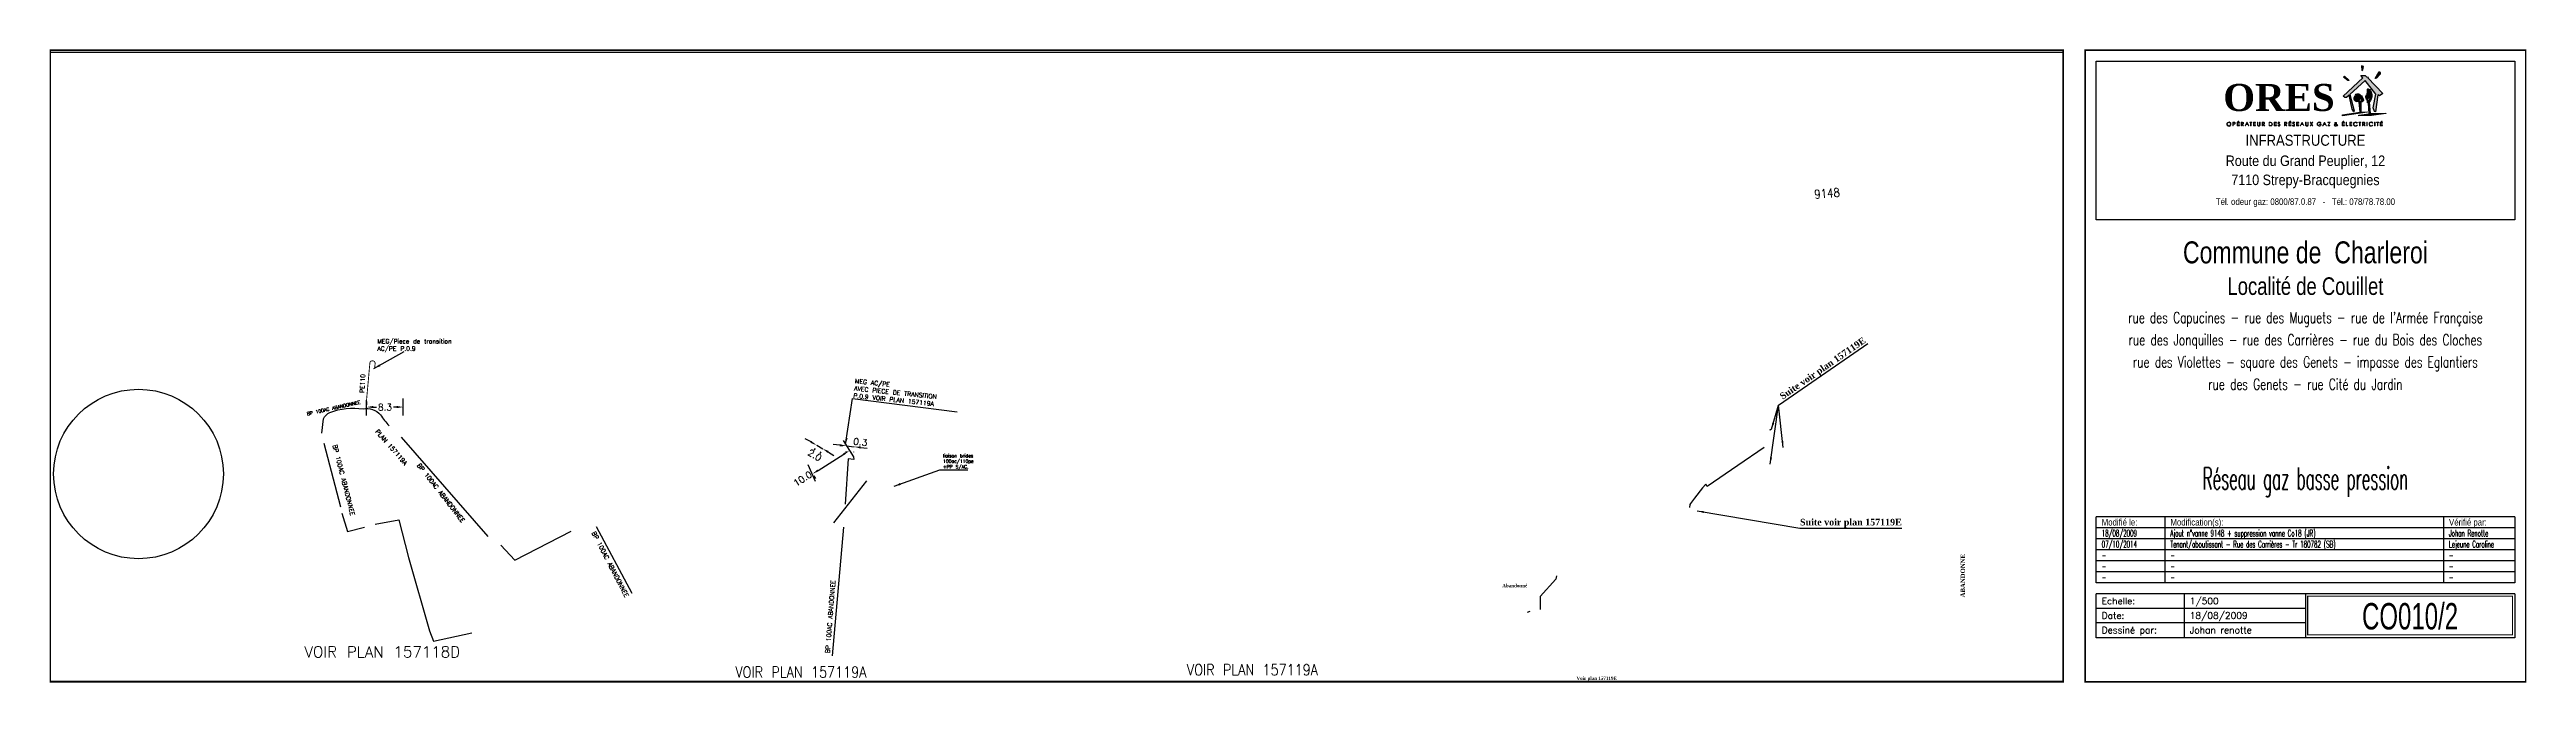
# Model space of a CAD drawing. Header units: millimetres. Extents: x 0 to 1125, y 31 to 319.
import ezdxf
from ezdxf.enums import TextEntityAlignment as Align

# ---------------------------------------------------------------- set-up
doc = ezdxf.new("R2010")
doc.units = ezdxf.units.MM
doc.header["$MEASUREMENT"] = 0
doc.linetypes.add('L_25_AP', pattern=[2000, 1000, 1000])
doc.layers.get('0').update_dxf_attribs({"linetype": 'CONTINUOUS'})
doc.layers.get('DEFPOINTS').update_dxf_attribs({"linetype": 'CONTINUOUS'})
for name, color, linetype in [('Cartouche', 7, 'CONTINUOUS'), ('L_150', 1, 'CONTINUOUS'), ('L_908', 5, 'CONTINUOUS')]:
    doc.layers.add(name, color=color, linetype=linetype)
doc.styles.add('Cartouche', font='ARIAL.TTF', dxfattribs={"width": 0.85})
doc.styles.add('ORES', font='TIMESBD.TTF')
doc.styles.add('ROMANS', font='romans')
doc.styles.add('SANSSERIF', font='sas_____.pfb')
doc.styles.get("Standard").update_dxf_attribs({"font": 'txt.shx'})
doc.styles.add('STYLE1', font='ARIAL.TTF', dxfattribs={"height": 10})
doc.linetypes.add('BP_HS', pattern='A,2,-1,["G",Standard,S=0.85,R=0,X=-0.27,Y=-0.4],-1', length=4)
doc.linetypes.add('ZIGZAG', pattern='A,0.0001,-0.2,[131,ltypeshp.shx,S=0.2,R=0,X=-0.2,Y=0],-0.4,[131,ltypeshp.shx,S=0.2,R=180,X=0.2,Y=0],-0.2', length=0.8001)
doc.dimstyles.get("Standard").update_dxf_attribs({"dimtxt": 3, "dimasz": 3, "dimexe": 2.5, "dimexo": 2.5, "dimgap": 1.5, "dimtad": 0, "dimzin": 0, "dimdsep": 46, "dimtxsty": 'Standard', "dimcen": -3, "dimdle": 1.25, "dimadec": 0, "dimazin": 0, "dimtfac": 0.75, "dimtofl": 0, "dimtmove": 2, "dimatfit": 3, "dimfxl": 1, "dimtvp": 1.5, "dimtolj": 1, "dimtzin": 0, "dimarcsym": 0})
picture_1 = doc.add_image_def('image1.tif', size_in_pixel=(7194, 2252))

msp = doc.modelspace()

# ---------------------------------------------------------------- texts
at = {"width": 0.85}
msp.add_text('9148', height=4, rotation=4.957397, dxfattribs=at).set_placement((801.445, 251.11))
for s, height, p in [('AC/PE P.0.9', 2, (148.897, 182.056)), ('MEG/Piece de transition', 2, (148.897, 185.389)), ('liaison brides', 1.5, (405.719, 133.618)), ('+PP S/AC.', 1.5, (405.719, 128.618)), ('100ac/110pe', 1.5, (405.719, 131.118)), ('VOIR PLAN 157118D', 5, (115.812, 42.71))]:
    msp.add_text(s, height=height).set_placement(p)
for s, height, rotation, p in [('PE110', 2, 87.271416, (142.939, 162.843)), ('MEG AC/PE', 2, 354.027168, (365.647, 167.368)), ('BP 100AC ABANDONNEE', 1.5, 12.67016, (117.079, 152.584)), ('P.0.9 VOIR PLAN 157119A', 2, 354.027168, (364.954, 160.738)), ('AVEC PIECE DE TRANSITION', 2, 354.027168, (365.301, 164.053)), ('PLAN 157119A', 2, 310.879006, (147.86, 145.234)), ('BP 100AC ABANDONNEE', 2, 284.286722, (128.612, 139.076)), ('BP 100AC ABANDONNEE', 2, 308.018623, (166.795, 129.908)), ('BP 100AC ABANDONNEE', 2, 297.243097, (246.153, 99.266)), ('BP 100AC ABANDONNEE', 2, 85.531961, (354.249, 44.586))]:
    msp.add_text(s, height=height, rotation=rotation).set_placement(p)
for p in [(311.46, 33.491), (516.451, 34.564)]:
    msp.add_text('VOIR PLAN 157119A', height=5, dxfattribs=at).set_placement(p)
at = {"layer": 'L_150', "color": 7, "linetype": 'Continuous', "style": 'ORES'}
msp.add_text('Voir plan 157119E', height=1.5, dxfattribs=at).set_placement((693.309, 32.478))
at = {"layer": 'L_150', "color": 7, "linetype": 'Continuous', "insert": (786.378, 160.591), "char_height": 3, "attachment_point": 4, "rotation": 34.660785, "style": 'ORES'}
msp.add_mtext('Suite voir plan 157119E', dxfattribs=at)
at = {"layer": 'L_150', "color": 7, "linetype": 'Continuous', "insert": (794.81, 103.688), "char_height": 3, "attachment_point": 4, "style": 'ORES'}
msp.add_mtext('Suite voir plan 157119E', dxfattribs=at)
at = {"layer": 'L_908', "color": 7, "linetype": 'Continuous', "style": 'ORES'}
msp.add_text('ABANDONNE', height=2, rotation=89.6705, dxfattribs=at).set_placement((869.668, 69.972))
msp.add_text('Abandonné', height=1.5, dxfattribs=at).set_placement((659.64, 74.556))
at = {"layer": 'L_908', "linetype": 'BP_HS', "char_height": 3}
for insert, attachment_point in [((764.357, 147.362), 6), ((793.936, 151.551), 4)]:
    msp.add_mtext('\\A1;', dxfattribs=dict(at, insert=insert, attachment_point=attachment_point))

# ---------------------------------------------------------------- blocks, each defined once
blk = doc.blocks.new('*D0')
at = {"color": 0, "linetype": 'ByBlock'}
for p, q in [((144.7, 165.2), (144.7, 166.7)), ((147.7, 164.2), (149.2, 164.2)), ((158.3, 164.2), (156.8, 164.2)), ((161.3, 165.2), (161.3, 166.7))]:
    blk.add_line(p, q, dxfattribs=at)
for points in [[(147.7, 164.7), (147.7, 163.7), (144.7, 164.2)], [(158.3, 164.7), (158.3, 163.7), (161.3, 164.2)]]:
    blk.add_solid(points, dxfattribs=at)
at = {"layer": 'DEFPOINTS', "color": 0, "linetype": 'ByBlock'}
for p in [(144.7, 164.2), (144.7, 162.7), (161.3, 162.7)]:
    blk.add_point(p, dxfattribs=at)
at = {"color": 0, "linetype": 'ByBlock', "insert": (153, 164.1), "char_height": 3, "attachment_point": 5}
blk.add_mtext('\\A1;8.3', dxfattribs=at)
blk = doc.blocks.new('*D1')
at = {"color": 0, "linetype": 'ByBlock'}
for p, q in [((349, 127.7), (360.7, 135.1)), ((363.8, 135.9), (364.6, 134.6)), ((347, 125.2), (347.8, 124))]:
    blk.add_line(p, q, dxfattribs=at)
for points in [[(360.4, 135.5), (361, 134.7), (363.2, 136.7)], [(348.7, 128.1), (349.3, 127.3), (346.5, 126.1)]]:
    blk.add_solid(points, dxfattribs=at)
at = {"layer": 'DEFPOINTS', "color": 0, "linetype": 'ByBlock'}
for p in [(362.4, 138), (363.2, 136.7), (345.6, 127.4)]:
    blk.add_point(p, dxfattribs=at)
at = {"color": 0, "linetype": 'ByBlock', "insert": (342, 123.9), "char_height": 3, "attachment_point": 5, "rotation": 32.4214}
blk.add_mtext('\\A1;10.0', dxfattribs=at)
blk = doc.blocks.new('*D2')
at = {"color": 0, "linetype": 'ByBlock'}
for p, q in [((345.8, 140.6), (343.2, 142.1)), ((347.6, 137.7), (347.1, 136.9)), ((348.4, 139.1), (351.1, 137.5)), ((350.2, 136.1), (349.8, 135.4)), ((353.7, 136), (356.2, 134.5))]:
    blk.add_line(p, q, dxfattribs=at)
for points in [[(346, 141), (345.5, 140.2), (348.4, 139.1)], [(353.9, 136.5), (353.4, 135.6), (351.1, 137.5)]]:
    blk.add_solid(points, dxfattribs=at)
at = {"layer": 'DEFPOINTS', "color": 0, "linetype": 'ByBlock'}
for p in [(348.8, 139.8), (351.1, 137.5), (351.5, 138.3)]:
    blk.add_point(p, dxfattribs=at)
at = {"color": 0, "linetype": 'ByBlock', "insert": (347.5, 134.6), "char_height": 3, "attachment_point": 5, "rotation": 329.9521}
blk.add_mtext('\\A1;2.0', dxfattribs=at)
blk = doc.blocks.new('*D3')
at = {"color": 0, "linetype": 'ByBlock'}
for p, q in [((358.9, 139.1), (355.9, 139.5)), ((361.6, 136.5), (361.6, 136.3)), ((361.9, 138.8), (365.4, 138.4)), ((365.1, 136.1), (365.1, 135.9)), ((368.3, 138.1), (371.3, 137.8))]:
    blk.add_line(p, q, dxfattribs=at)
for points in [[(359, 139.6), (358.8, 138.6), (361.9, 138.8)], [(368.4, 138.6), (368.3, 137.6), (365.4, 138.4)]]:
    blk.add_solid(points, dxfattribs=at)
at = {"layer": 'DEFPOINTS', "color": 0, "linetype": 'ByBlock'}
for p in [(361.9, 139), (365.4, 138.6), (365.4, 138.4)]:
    blk.add_point(p, dxfattribs=at)
at = {"color": 0, "linetype": 'ByBlock', "insert": (368.2, 140.6), "char_height": 3, "attachment_point": 5, "rotation": 353.6651}
blk.add_mtext('\\A1;0.3', dxfattribs=at)
blk = doc.blocks.new('Cartouche')
at = {"layer": 'Cartouche'}
for color, points in [(256, [(127.1, 266.1), (127.9, 265.5), (128.6, 265.6), (129.8, 266.6), (131.2, 260.2), (131.9, 259), (132.2, 259.5), (130.1, 266.9), (137.1, 273.2), (141.9, 267.1), (140.8, 260.8), (141.3, 259.1), (141.8, 259), (142.8, 266.7), (143.7, 266.3), (145.1, 267.3), (138.3, 274.4), (138.6, 274.7), (137.8, 274.9), (137.1, 275.5), (135.2, 275.6), (136, 274.5)]), (256, [(129.3, 273.3), (129.9, 273.3), (127.8, 275.3), (127.3, 274.7)]), (256, [(135.6, 277.8), (136, 278.1), (136.4, 279.6), (135.5, 280)]), (256, [(141.7, 274.2), (142.2, 274.3), (144, 276.2), (144, 276.8), (143.5, 277.3)]), (40, [(132.6, 266.3, 0.428011), (132.2, 264.4, 0.330522), (133.8, 263.8, -0.107148), (133, 264.6, -0.237073)]), (40, [(133.1, 265.3, 0.179945), (133.4, 264.6, 0.11349), (134.1, 264.1, 0.645088), (133.6, 266.4, 0.151814), (133.2, 266.1, 0.131578)]), (256, [(146.5, 258.2), (146.5, 258.4), (139.4, 258.2), (139, 263.4, 0.198989), (140.1, 266.8, 0.149131), (139.2, 269.2, 0.520235), (139, 269.2, 0.165123), (138.9, 268.7, -0.230022), (138.4, 267.4, 0.001523), (137.8, 266.8, 0.292467), (137.5, 265.2, 0.098968), (138, 264.3), (138.1, 264.2, 0.728823), (138.2, 264.3, -0.377314), (138.3, 266.6, 0.061802), (138.8, 267.3, 0.14976), (139.1, 268.7, -0.922532), (139.3, 268.7, -0.145386), (139.5, 265.4, -0.177223), (138.4, 263.9), (137.9, 263.5), (138.3, 263.1), (138.6, 263.1), (139, 258.1), (134.2, 257.5), (134.3, 257.2), (140, 257.4)]), (140, [(139.2, 267.8), (139.1, 268.2, -0.102343), (138.8, 267.3, -0.061802), (138.3, 266.6, 0.311801), (138, 264.7, 0.331245)]), (140, [(138.9, 268.7, 0.112433), (138.5, 269.4, 0.686217), (138.2, 269.3, -0.000618), (138.2, 269, -0.060959), (138.1, 267.4), (138, 266.9, -0.001161), (138.4, 267.4, 0.220525)])]:
    blk.add_hatch(color=color, dxfattribs=at).paths.add_polyline_path(points)
h = blk.add_hatch(color=256, dxfattribs=at)
h.paths.add_polyline_path([(138, 258.9, 0.835851), (138, 259), (135.1, 258.9), (135.1, 263.5, 0.239659), (136.2, 263.9, 0.23516), (136.3, 264.4, 0.101787), (135.7, 265.9, 0.109113), (134.5, 267, 0.206329), (133.5, 267.2, 0.251121), (132.7, 266.6, 0.278983), (133, 264.6, 0.177381), (134.4, 263.6), (134.8, 258.9), (126.8, 257.6), (126.9, 257.2)])
h.paths.add_polyline_path([(134.1, 264.1, -0.11349), (133.4, 264.6, -0.179945), (133.1, 265.3, -0.131578), (133.2, 266.1, -0.185788), (133.7, 266.5, -0.245874), (134.4, 266.3, -0.093862), (135.1, 265.4, -0.097554), (135.5, 264.5, -0.356173), (135.3, 263.9, -0.202976)], flags=16)
h = blk.add_hatch(color=7, dxfattribs=at)
h.dxf.hatch_style = 2
h.paths.add_polyline_path([(79, 254.3), (80, 254.3), (80, 254.1), (79.2, 254.1), (79.2, 253.6), (80, 253.6), (80, 253.4), (79.2, 253.4), (79.2, 252.8), (80, 252.8), (80, 252.6), (79, 252.6)])
h.paths.add_polyline_path([(79.6, 254.8), (79.8, 254.8), (79.5, 254.4), (79.3, 254.4)])
h = blk.add_hatch(color=7, dxfattribs=at)
h.dxf.hatch_style = 2
h.paths.add_polyline_path([(83.5, 254.3), (84.3, 252.6), (84.1, 252.6), (83.8, 253.2), (83.1, 253.2), (82.8, 252.6), (82.6, 252.6), (83.4, 254.3)])
h.paths.add_polyline_path([(83.5, 253.9), (83.2, 253.3), (83.8, 253.3)])
h = blk.add_hatch(color=7, dxfattribs=at)
h.dxf.hatch_style = 2
h.paths.add_polyline_path([(84.7, 254.1), (84.7, 254.3), (85.7, 254.3), (85.7, 254.1), (85.3, 254.1), (85.3, 252.6), (85.1, 252.6), (85.1, 254.1)])
h = blk.add_hatch(color=7, dxfattribs=at)
h.dxf.hatch_style = 2
h.paths.add_polyline_path([(86.4, 254.3), (87.4, 254.3), (87.4, 254.1), (86.6, 254.1), (86.6, 253.6), (87.4, 253.6), (87.4, 253.4), (86.6, 253.4), (86.6, 252.8), (87.4, 252.8), (87.4, 252.6), (86.4, 252.6)])
h = blk.add_hatch(color=7, dxfattribs=at)
h.dxf.hatch_style = 2
h.paths.add_polyline_path([(95.8, 254.3), (96.8, 254.3), (96.8, 254.1), (96, 254.1), (96, 253.6), (96.8, 253.6), (96.8, 253.4), (96, 253.4), (96, 252.8), (96.8, 252.8), (96.8, 252.6), (95.8, 252.6)])
h = blk.add_hatch(color=7, dxfattribs=at)
h.dxf.hatch_style = 2
h.paths.add_polyline_path([(102.5, 254.3), (103.5, 254.3), (103.5, 254.1), (102.6, 254.1), (102.6, 253.6), (103.5, 253.6), (103.5, 253.4), (102.6, 253.4), (102.6, 252.8), (103.5, 252.8), (103.5, 252.6), (102.5, 252.6)])
h.paths.add_polyline_path([(103.1, 254.8), (103.3, 254.8), (103, 254.4), (102.8, 254.4)])
h = blk.add_hatch(color=7, dxfattribs=at)
h.dxf.hatch_style = 2
h.paths.add_polyline_path([(106, 254.3), (107, 254.3), (107, 254.1), (106.2, 254.1), (106.2, 253.6), (107, 253.6), (107, 253.4), (106.2, 253.4), (106.2, 252.8), (107, 252.8), (107, 252.6), (106, 252.6)])
h = blk.add_hatch(color=7, dxfattribs=at)
h.dxf.hatch_style = 2
h.paths.add_polyline_path([(108.5, 254.3), (109.3, 252.6), (109.2, 252.6), (108.9, 253.2), (108.1, 253.2), (107.8, 252.6), (107.6, 252.6), (108.5, 254.3)])
h.paths.add_polyline_path([(108.5, 253.9), (108.2, 253.3), (108.8, 253.3)])
h = blk.add_hatch(color=7, dxfattribs=at)
h.dxf.hatch_style = 2
h.paths.add_polyline_path([(112.1, 254.3), (112.3, 254.3), (112.7, 253.6), (113.2, 254.3), (113.4, 254.3), (112.8, 253.5), (113.4, 252.6), (113.2, 252.6), (112.7, 253.3), (112.3, 252.6), (112.1, 252.6), (112.6, 253.5)])
h = blk.add_hatch(color=7, dxfattribs=at)
h.dxf.hatch_style = 2
h.paths.add_polyline_path([(118.7, 254.3), (119.5, 252.6), (119.4, 252.6), (119.1, 253.2), (118.3, 253.2), (118, 252.6), (117.8, 252.6), (118.7, 254.3)])
h.paths.add_polyline_path([(118.7, 253.9), (118.4, 253.3), (119, 253.3)])
h = blk.add_hatch(color=7, dxfattribs=at)
h.dxf.hatch_style = 2
h.paths.add_polyline_path([(120.2, 254.1), (120.2, 254.3), (121.2, 254.3), (120.4, 252.8), (121.1, 252.8), (121.1, 252.6), (120.2, 252.6), (120.9, 254.1)])
h = blk.add_hatch(color=7, dxfattribs=at)
h.dxf.hatch_style = 2
h.paths.add_polyline_path([(126.7, 254.3), (127.7, 254.3), (127.7, 254.1), (126.8, 254.1), (126.8, 253.6), (127.7, 253.6), (127.7, 253.4), (126.8, 253.4), (126.8, 252.8), (127.7, 252.8), (127.7, 252.6), (126.7, 252.6)])
h.paths.add_polyline_path([(127.3, 254.8), (127.5, 254.8), (127.2, 254.4), (127, 254.4)])
h = blk.add_hatch(color=7, dxfattribs=at)
h.dxf.hatch_style = 2
h.paths.add_polyline_path([(128.5, 254.3), (128.7, 254.3), (128.7, 252.8), (129.3, 252.8), (129.3, 252.6), (128.5, 252.6)])
h = blk.add_hatch(color=7, dxfattribs=at)
h.dxf.hatch_style = 2
h.paths.add_polyline_path([(130.1, 254.3), (131.1, 254.3), (131.1, 254.1), (130.3, 254.1), (130.3, 253.6), (131.1, 253.6), (131.1, 253.4), (130.3, 253.4), (130.3, 252.8), (131.1, 252.8), (131.1, 252.6), (130.1, 252.6)])
h = blk.add_hatch(color=7, dxfattribs=at)
h.dxf.hatch_style = 2
h.paths.add_polyline_path([(134.2, 254.1), (134.2, 254.3), (135.2, 254.3), (135.2, 254.1), (134.8, 254.1), (134.8, 252.6), (134.6, 252.6), (134.6, 254.1)])
h = blk.add_hatch(color=7, dxfattribs=at)
h.dxf.hatch_style = 2
h.paths.add_polyline_path([(137.9, 254.3), (138.1, 254.3), (138.1, 252.6), (137.9, 252.6)])
h = blk.add_hatch(color=7, dxfattribs=at)
h.dxf.hatch_style = 2
h.paths.add_polyline_path([(141.4, 254.3), (141.6, 254.3), (141.6, 252.6), (141.4, 252.6)])
h = blk.add_hatch(color=7, dxfattribs=at)
h.dxf.hatch_style = 2
h.paths.add_polyline_path([(142.3, 254.1), (142.3, 254.3), (143.3, 254.3), (143.3, 254.1), (142.9, 254.1), (142.9, 252.6), (142.7, 252.6), (142.7, 254.1)])
h = blk.add_hatch(color=7, dxfattribs=at)
h.dxf.hatch_style = 2
h.paths.add_polyline_path([(144, 254.3), (145, 254.3), (145, 254.1), (144.2, 254.1), (144.2, 253.6), (145, 253.6), (145, 253.4), (144.2, 253.4), (144.2, 252.8), (145, 252.8), (145, 252.6), (144, 252.6)])
h.paths.add_polyline_path([(144.6, 254.8), (144.9, 254.8), (144.5, 254.4), (144.4, 254.4)])
at = {"layer": 'Cartouche', "color": 7}
for p, q in [((15, 45), (15, 75)), ((205, 75), (15, 75)), ((205, 70), (15, 70)), ((205, 75), (205, 45)), ((205, 65), (15, 65)), ((205, 60), (15, 60)), ((205, 55), (15, 55)), ((205, 50), (15, 50)), ((205, 45), (15, 45)), ((15, 20), (15, 40)), ((205, 40), (15, 40)), ((205, 40), (205, 20)), ((110, 33.3), (15, 33.3)), ((110, 26.7), (15, 26.7)), ((205, 20), (15, 20))]:
    blk.add_line(p, q, dxfattribs=at)
at = {"layer": 'Cartouche'}
blk.add_line((55, 40), (55, 20), dxfattribs=at)
at = {"layer": 'Cartouche', "color": 7, "const_width": 0.698}
blk.add_lwpolyline([(10, 0), (10, 287), (210, 287), (210, 0), (210, 0)], close=True, dxfattribs=at)
at = {"layer": 'Cartouche', "color": 7}
blk.add_lwpolyline([(15, 210), (15, 282), (205, 282), (205, 210)], close=True, dxfattribs=at)
at = {"layer": 'Cartouche', "flags": 128}
for points in [[(127.1, 266.1), (136, 274.5), (135.2, 275.6), (137.1, 275.5), (137.8, 274.9), (138.6, 274.7), (138.3, 274.4), (145.1, 267.3), (143.7, 266.3), (142.8, 266.7), (141.8, 259), (141.3, 259.1), (140.8, 260.8), (141.9, 267.1), (137.1, 273.2), (130.1, 266.9), (132.2, 259.5), (131.9, 259), (131.2, 260.2), (129.8, 266.6), (128.6, 265.6), (127.9, 265.5), (127.1, 266.1)], [(127.3, 274.7), (127.8, 275.3), (129.9, 273.3), (129.3, 273.3), (127.3, 274.7)], [(135.6, 277.8), (136, 278.1), (136.4, 279.6), (135.5, 280), (135.6, 277.8)], [(141.7, 274.2), (143.5, 277.3), (144, 276.8), (144, 276.2), (142.2, 274.3), (141.7, 274.2)], [(75.7, 252.5), (75.9, 252.5)], [(110, 40), (110, 20)]]:
    blk.add_lwpolyline(points, dxfattribs=at)
for points in [[(126.8, 257.6), (134.8, 258.9), (134.4, 263.6, -0.177381), (133, 264.6, -0.278983), (132.7, 266.6, -0.251121), (133.5, 267.2, -0.206329), (134.5, 267, -0.109113), (135.7, 265.9, -0.101787), (136.3, 264.4, -0.23516), (136.2, 263.9, -0.239659), (135.1, 263.5, -0.407995), (135.1, 263.5), (135.1, 258.9), (138, 259, -1.047162), (138, 258.9), (126.9, 257.2), (126.8, 257.6)], [(134.1, 264.1, 0.202976), (135.3, 263.9, 0.356173), (135.5, 264.5, 0.097554), (135.1, 265.4, 0.093862), (134.4, 266.3, 0.245874), (133.7, 266.5, 0.185788), (133.2, 266.1, 0.131578), (133.1, 265.3, 0.179945), (133.4, 264.6, 0.11349), (134.1, 264.1, -0.112794)], [(134.2, 257.5), (139, 258.1), (138.6, 263.1), (138.3, 263.1), (137.9, 263.5), (138.4, 263.9, 0.177223), (139.5, 265.4, 0.146164), (139.3, 268.7, 0.832417), (139.1, 268.7, -0.14976), (138.8, 267.3, -0.061802), (138.3, 266.6, 0.377314), (138.2, 264.3, -0.728823), (138.1, 264.2), (138, 264.3, -0.098968), (137.5, 265.2, -0.292467), (137.8, 266.8, -0.001523), (138.4, 267.4, 0.230022), (138.9, 268.7, -0.165123), (139, 269.2, -0.520235), (139.2, 269.2, -0.149131), (140.1, 266.8, -0.198989), (139, 263.4), (139.4, 258.2), (146.5, 258.4), (146.5, 258.2), (140, 257.4), (134.3, 257.2), (134.2, 257.5)]]:
    blk.add_lwpolyline(points, format="xyb", dxfattribs=at)
at = {"layer": 'Cartouche', "color": 40, "flags": 128}
for points in [[(132.6, 266.3, 0.428011), (132.2, 264.4, 0.330522), (133.8, 263.8, -112.64414)], [(133.6, 266.4, -0.643978), (134.1, 264.1, -5.073871)]]:
    blk.add_lwpolyline(points, format="xyb", dxfattribs=at)
at = {"layer": 'Cartouche', "color": 140, "flags": 128}
for points in [[(138, 266.9), (138.1, 267.4, 0.060959), (138.2, 269, 0.000618), (138.2, 269.3, -0.686217), (138.5, 269.4, -0.112433), (138.9, 268.7, 0.619803)], [(139.1, 268.2), (139.2, 267.8, -0.331245), (138, 264.7, -7.027134)]]:
    blk.add_lwpolyline(points, format="xyb", dxfattribs=at)
at = {"layer": 'Cartouche', "color": 7, "lineweight": 0}
for points in [[(79, 254.3), (80, 254.3), (80, 254.1), (79.2, 254.1), (79.2, 253.6), (80, 253.6), (80, 253.4), (79.2, 253.4), (79.2, 252.8), (80, 252.8), (80, 252.6), (79, 252.6), (79, 254.3)], [(79.6, 254.8), (79.8, 254.8), (79.5, 254.4), (79.3, 254.4), (79.6, 254.8)], [(83.5, 254.3), (84.3, 252.6), (84.1, 252.6), (83.8, 253.2), (83.1, 253.2), (82.8, 252.6), (82.6, 252.6), (83.4, 254.3), (83.5, 254.3)], [(83.5, 253.9), (83.2, 253.3), (83.8, 253.3), (83.5, 253.9)], [(84.7, 254.1), (84.7, 254.3), (85.7, 254.3), (85.7, 254.1), (85.3, 254.1), (85.3, 252.6), (85.1, 252.6), (85.1, 254.1), (84.7, 254.1)], [(86.4, 254.3), (87.4, 254.3), (87.4, 254.1), (86.6, 254.1), (86.6, 253.6), (87.4, 253.6), (87.4, 253.4), (86.6, 253.4), (86.6, 252.8), (87.4, 252.8), (87.4, 252.6), (86.4, 252.6), (86.4, 254.3)], [(95.8, 254.3), (96.8, 254.3), (96.8, 254.1), (96, 254.1), (96, 253.6), (96.8, 253.6), (96.8, 253.4), (96, 253.4), (96, 252.8), (96.8, 252.8), (96.8, 252.6), (95.8, 252.6), (95.8, 254.3)], [(102.5, 254.3), (103.5, 254.3), (103.5, 254.1), (102.6, 254.1), (102.6, 253.6), (103.5, 253.6), (103.5, 253.4), (102.6, 253.4), (102.6, 252.8), (103.5, 252.8), (103.5, 252.6), (102.5, 252.6), (102.5, 254.3)], [(103.1, 254.8), (103.3, 254.8), (103, 254.4), (102.8, 254.4), (103.1, 254.8)], [(106, 254.3), (107, 254.3), (107, 254.1), (106.2, 254.1), (106.2, 253.6), (107, 253.6), (107, 253.4), (106.2, 253.4), (106.2, 252.8), (107, 252.8), (107, 252.6), (106, 252.6), (106, 254.3)], [(108.5, 254.3), (109.3, 252.6), (109.2, 252.6), (108.9, 253.2), (108.1, 253.2), (107.8, 252.6), (107.6, 252.6), (108.5, 254.3), (108.5, 254.3)], [(108.5, 253.9), (108.2, 253.3), (108.8, 253.3), (108.5, 253.9)], [(112.1, 254.3), (112.3, 254.3), (112.7, 253.6), (113.2, 254.3), (113.4, 254.3), (112.8, 253.5), (113.4, 252.6), (113.2, 252.6), (112.7, 253.3), (112.3, 252.6), (112.1, 252.6), (112.6, 253.5), (112.1, 254.3)], [(118.7, 254.3), (119.5, 252.6), (119.4, 252.6), (119.1, 253.2), (118.3, 253.2), (118, 252.6), (117.8, 252.6), (118.7, 254.3), (118.7, 254.3)], [(118.7, 253.9), (118.4, 253.3), (119, 253.3), (118.7, 253.9)], [(120.2, 254.1), (120.2, 254.3), (121.2, 254.3), (120.4, 252.8), (121.1, 252.8), (121.1, 252.6), (120.2, 252.6), (120.9, 254.1), (120.2, 254.1)], [(126.7, 254.3), (127.7, 254.3), (127.7, 254.1), (126.8, 254.1), (126.8, 253.6), (127.7, 253.6), (127.7, 253.4), (126.8, 253.4), (126.8, 252.8), (127.7, 252.8), (127.7, 252.6), (126.7, 252.6), (126.7, 254.3)], [(127.3, 254.8), (127.5, 254.8), (127.2, 254.4), (127, 254.4), (127.3, 254.8)], [(128.5, 254.3), (128.7, 254.3), (128.7, 252.8), (129.3, 252.8), (129.3, 252.6), (128.5, 252.6), (128.5, 254.3)], [(130.1, 254.3), (131.1, 254.3), (131.1, 254.1), (130.3, 254.1), (130.3, 253.6), (131.1, 253.6), (131.1, 253.4), (130.3, 253.4), (130.3, 252.8), (131.1, 252.8), (131.1, 252.6), (130.1, 252.6), (130.1, 254.3)], [(134.2, 254.1), (134.2, 254.3), (135.2, 254.3), (135.2, 254.1), (134.8, 254.1), (134.8, 252.6), (134.6, 252.6), (134.6, 254.1), (134.2, 254.1)], [(137.9, 254.3), (138.1, 254.3), (138.1, 252.6), (137.9, 252.6), (137.9, 254.3)], [(141.4, 254.3), (141.6, 254.3), (141.6, 252.6), (141.4, 252.6), (141.4, 254.3)], [(142.3, 254.1), (142.3, 254.3), (143.3, 254.3), (143.3, 254.1), (142.9, 254.1), (142.9, 252.6), (142.7, 252.6), (142.7, 254.1), (142.3, 254.1)], [(144, 254.3), (145, 254.3), (145, 254.1), (144.2, 254.1), (144.2, 253.6), (145, 253.6), (145, 253.4), (144.2, 253.4), (144.2, 252.8), (145, 252.8), (145, 252.6), (144, 252.6), (144, 254.3)], [(144.6, 254.8), (144.9, 254.8), (144.5, 254.4), (144.4, 254.4), (144.6, 254.8)]]:
    blk.add_lwpolyline(points, dxfattribs=at)
at = {"layer": 'Cartouche', "color": 7, "flags": 128}
for points in [[(46.2, 75), (46.2, 45)], [(172.7, 75), (172.7, 45)]]:
    blk.add_lwpolyline(points, dxfattribs=at)
at = {"layer": 'Cartouche', "const_width": 0.5}
blk.add_lwpolyline([(111, 38.9), (204, 38.9), (204, 21.3), (111, 21.3)], close=True, dxfattribs=at)
at = {"layer": 'Cartouche', "color": 7, "lineweight": 0}
for points, knots in [([(75.3, 254.4), (75.5, 254.4), (75.7, 254.3), (75.9, 254.1), (76.1, 253.9), (76.2, 253.7), (76.2, 253.5), (76.2, 253.2), (76.1, 253), (75.9, 252.8), (75.7, 252.6), (75.5, 252.5), (75.3, 252.5), (75, 252.5), (74.8, 252.6), (74.6, 252.8), (74.4, 253), (74.3, 253.2), (74.3, 253.4), (74.3, 253.6), (74.4, 253.8), (74.5, 253.9), (74.5, 254), (74.7, 254.2), (74.8, 254.2), (74.9, 254.3), (75.1, 254.4), (75.3, 254.4)], [0, 0, 0, 0, 1, 1, 1, 2, 2, 2, 3, 3, 3, 4, 4, 4, 5, 5, 5, 6, 6, 6, 7, 7, 7, 8, 8, 8, 9, 9, 9, 9]), ([(75.3, 254.2), (75.1, 254.2), (75, 254.2), (74.9, 254.1), (74.8, 254), (74.7, 253.9), (74.6, 253.8), (74.5, 253.7), (74.5, 253.6), (74.5, 253.4), (74.5, 253.2), (74.6, 253.1), (74.7, 252.9), (74.9, 252.8), (75.1, 252.7), (75.3, 252.7), (75.4, 252.7), (75.5, 252.7), (75.6, 252.8), (75.8, 252.9), (75.8, 253), (75.9, 253.1), (76, 253.2), (76, 253.3), (76, 253.5), (76, 253.6), (76, 253.7), (75.9, 253.8), (75.8, 253.9), (75.8, 254), (75.6, 254.1), (75.5, 254.2), (75.4, 254.2), (75.3, 254.2)], [0, 0, 0, 0, 1, 1, 1, 2, 2, 2, 3, 3, 3, 4, 4, 4, 5, 5, 5, 6, 6, 6, 7, 7, 7, 8, 8, 8, 9, 9, 9, 10, 10, 10, 11, 11, 11, 11]), ([(77, 254.3), (77, 254.3), (77.4, 254.3), (77.4, 254.3), (77.6, 254.3), (77.7, 254.3), (77.8, 254.3), (77.9, 254.3), (78, 254.2), (78, 254.1), (78.1, 254.1), (78.1, 254), (78.1, 253.9), (78.1, 253.7), (78.1, 253.6), (78, 253.6), (78, 253.5), (77.9, 253.4), (77.8, 253.4), (77.7, 253.4), (77.6, 253.4), (77.3, 253.4), (77.3, 253.4), (77.2, 253.4), (77.2, 253.4), (77.2, 253.4), (77.2, 252.6), (77.2, 252.6), (77.2, 252.6), (77, 252.6), (77, 252.6), (77, 252.6), (77, 254.3), (77, 254.3)], [0, 0, 0, 0, 1, 1, 1, 2, 2, 2, 3, 3, 3, 4, 4, 4, 5, 5, 5, 6, 6, 6, 7, 7, 7, 8, 8, 8, 9, 9, 9, 10, 10, 10, 11, 11, 11, 11]), ([(77.2, 254.1), (77.2, 254.1), (77.2, 253.6), (77.2, 253.6), (77.2, 253.6), (77.5, 253.6), (77.5, 253.6), (77.6, 253.6), (77.7, 253.6), (77.8, 253.6), (77.8, 253.6), (77.9, 253.6), (77.9, 253.7), (77.9, 253.7), (78, 253.8), (78, 253.9), (78, 253.9), (77.9, 254), (77.9, 254), (77.9, 254.1), (77.8, 254.1), (77.8, 254.1), (77.7, 254.1), (77.6, 254.1), (77.5, 254.1), (77.5, 254.1), (77.2, 254.1), (77.2, 254.1)], [0, 0, 0, 0, 1, 1, 1, 2, 2, 2, 3, 3, 3, 4, 4, 4, 5, 5, 5, 6, 6, 6, 7, 7, 7, 8, 8, 8, 9, 9, 9, 9]), ([(80.8, 254.3), (80.8, 254.3), (81.2, 254.3), (81.2, 254.3), (81.3, 254.3), (81.5, 254.3), (81.5, 254.3), (81.7, 254.3), (81.7, 254.2), (81.8, 254.1), (81.9, 254.1), (81.9, 254), (81.9, 253.9), (81.9, 253.8), (81.9, 253.7), (81.8, 253.6), (81.8, 253.5), (81.7, 253.5), (81.6, 253.4), (81.6, 253.4), (81.4, 253.4), (81.3, 253.4), (81.3, 253.4), (81.9, 252.6), (81.9, 252.6), (81.9, 252.6), (81.7, 252.6), (81.7, 252.6), (81.7, 252.6), (81.1, 253.4), (81.1, 253.4), (81.1, 253.4), (81, 253.4), (81, 253.4), (81, 253.4), (81, 252.6), (81, 252.6), (81, 252.6), (80.8, 252.6), (80.8, 252.6), (80.8, 252.6), (80.8, 254.3), (80.8, 254.3)], [0, 0, 0, 0, 1, 1, 1, 2, 2, 2, 3, 3, 3, 4, 4, 4, 5, 5, 5, 6, 6, 6, 7, 7, 7, 8, 8, 8, 9, 9, 9, 10, 10, 10, 11, 11, 11, 12, 12, 12, 13, 13, 13, 14, 14, 14, 14]), ([(81, 254.1), (81, 254.1), (81, 253.6), (81, 253.6), (81, 253.6), (81.3, 253.6), (81.3, 253.6), (81.4, 253.6), (81.5, 253.6), (81.5, 253.6), (81.6, 253.6), (81.6, 253.6), (81.7, 253.7), (81.7, 253.7), (81.7, 253.8), (81.7, 253.9), (81.7, 253.9), (81.7, 254), (81.7, 254), (81.6, 254.1), (81.6, 254.1), (81.5, 254.1), (81.5, 254.1), (81.4, 254.1), (81.3, 254.1), (81.3, 254.1), (81, 254.1), (81, 254.1)], [0, 0, 0, 0, 1, 1, 1, 2, 2, 2, 3, 3, 3, 4, 4, 4, 5, 5, 5, 6, 6, 6, 7, 7, 7, 8, 8, 8, 9, 9, 9, 9]), ([(88.2, 254.3), (88.2, 254.3), (88.4, 254.3), (88.4, 254.3), (88.4, 254.3), (88.4, 253.3), (88.4, 253.3), (88.4, 253.1), (88.4, 253.1), (88.4, 253), (88.4, 253), (88.4, 252.9), (88.5, 252.9), (88.5, 252.8), (88.6, 252.8), (88.6, 252.8), (88.7, 252.7), (88.8, 252.7), (88.8, 252.7), (88.9, 252.7), (88.9, 252.7), (89, 252.7), (89, 252.8), (89.1, 252.8), (89.1, 252.8), (89.2, 252.9), (89.2, 252.9), (89.2, 253), (89.2, 253), (89.2, 253.1), (89.2, 253.3), (89.2, 253.3), (89.2, 254.3), (89.2, 254.3), (89.2, 254.3), (89.4, 254.3), (89.4, 254.3), (89.4, 254.3), (89.4, 253.3), (89.4, 253.3), (89.4, 253.1), (89.4, 253), (89.4, 252.9), (89.3, 252.8), (89.3, 252.7), (89.2, 252.7), (89.1, 252.6), (89, 252.5), (88.8, 252.5), (88.7, 252.5), (88.6, 252.6), (88.5, 252.6), (88.4, 252.7), (88.3, 252.8), (88.3, 252.9), (88.2, 253), (88.2, 253.1), (88.2, 253.3), (88.2, 253.3), (88.2, 254.3), (88.2, 254.3)], [0, 0, 0, 0, 1, 1, 1, 2, 2, 2, 3, 3, 3, 4, 4, 4, 5, 5, 5, 6, 6, 6, 7, 7, 7, 8, 8, 8, 9, 9, 9, 10, 10, 10, 11, 11, 11, 12, 12, 12, 13, 13, 13, 14, 14, 14, 15, 15, 15, 16, 16, 16, 17, 17, 17, 18, 18, 18, 19, 19, 19, 20, 20, 20, 20]), ([(90.3, 254.3), (90.3, 254.3), (90.7, 254.3), (90.7, 254.3), (90.9, 254.3), (91, 254.3), (91.1, 254.3), (91.2, 254.3), (91.3, 254.2), (91.3, 254.1), (91.4, 254.1), (91.4, 254), (91.4, 253.9), (91.4, 253.8), (91.4, 253.7), (91.4, 253.6), (91.3, 253.5), (91.3, 253.5), (91.2, 253.4), (91.1, 253.4), (91, 253.4), (90.8, 253.4), (90.8, 253.4), (91.5, 252.6), (91.5, 252.6), (91.5, 252.6), (91.2, 252.6), (91.2, 252.6), (91.2, 252.6), (90.6, 253.4), (90.6, 253.4), (90.6, 253.4), (90.5, 253.4), (90.5, 253.4), (90.5, 253.4), (90.5, 252.6), (90.5, 252.6), (90.5, 252.6), (90.3, 252.6), (90.3, 252.6), (90.3, 252.6), (90.3, 254.3), (90.3, 254.3)], [0, 0, 0, 0, 1, 1, 1, 2, 2, 2, 3, 3, 3, 4, 4, 4, 5, 5, 5, 6, 6, 6, 7, 7, 7, 8, 8, 8, 9, 9, 9, 10, 10, 10, 11, 11, 11, 12, 12, 12, 13, 13, 13, 14, 14, 14, 14]), ([(90.5, 254.1), (90.5, 254.1), (90.5, 253.6), (90.5, 253.6), (90.5, 253.6), (90.8, 253.6), (90.8, 253.6), (90.9, 253.6), (91, 253.6), (91.1, 253.6), (91.1, 253.6), (91.2, 253.6), (91.2, 253.7), (91.2, 253.7), (91.3, 253.8), (91.3, 253.9), (91.3, 253.9), (91.2, 254), (91.2, 254), (91.2, 254.1), (91.1, 254.1), (91.1, 254.1), (91, 254.1), (90.9, 254.1), (90.8, 254.1), (90.8, 254.1), (90.5, 254.1), (90.5, 254.1)], [0, 0, 0, 0, 1, 1, 1, 2, 2, 2, 3, 3, 3, 4, 4, 4, 5, 5, 5, 6, 6, 6, 7, 7, 7, 8, 8, 8, 9, 9, 9, 9]), ([(93.5, 252.6), (93.5, 252.6), (93.5, 254.3), (93.5, 254.3), (93.5, 254.3), (93.8, 254.3), (93.8, 254.3), (94.1, 254.3), (94.3, 254.3), (94.4, 254.2), (94.6, 254.2), (94.7, 254.1), (94.8, 253.9), (94.9, 253.8), (95, 253.6), (95, 253.4), (95, 253.3), (94.9, 253.1), (94.8, 253), (94.8, 252.8), (94.7, 252.7), (94.6, 252.7), (94.4, 252.6), (94.3, 252.6), (94, 252.6), (94, 252.6), (93.5, 252.6), (93.5, 252.6)], [0, 0, 0, 0, 1, 1, 1, 2, 2, 2, 3, 3, 3, 4, 4, 4, 5, 5, 5, 6, 6, 6, 7, 7, 7, 8, 8, 8, 9, 9, 9, 9]), ([(93.6, 252.8), (93.6, 252.8), (93.8, 252.8), (93.8, 252.8), (94.1, 252.8), (94.3, 252.8), (94.4, 252.8), (94.5, 252.8), (94.6, 252.9), (94.7, 253), (94.7, 253.1), (94.8, 253.3), (94.8, 253.4), (94.8, 253.6), (94.7, 253.7), (94.7, 253.9), (94.6, 254), (94.5, 254), (94.3, 254.1), (94.2, 254.1), (94, 254.1), (93.8, 254.1), (93.8, 254.1), (93.6, 254.1), (93.6, 254.1), (93.6, 254.1), (93.6, 252.8), (93.6, 252.8)], [0, 0, 0, 0, 1, 1, 1, 2, 2, 2, 3, 3, 3, 4, 4, 4, 5, 5, 5, 6, 6, 6, 7, 7, 7, 8, 8, 8, 9, 9, 9, 9]), ([(97.4, 252.9), (97.4, 252.9), (97.6, 253), (97.6, 253), (97.7, 252.8), (97.8, 252.7), (97.9, 252.7), (98, 252.7), (98.1, 252.7), (98.1, 252.8), (98.2, 252.8), (98.2, 252.8), (98.2, 252.9), (98.2, 252.9), (98.3, 253), (98.3, 253), (98.3, 253.1), (98.2, 253.1), (98.2, 253.2), (98.1, 253.3), (98, 253.3), (97.9, 253.5), (97.8, 253.6), (97.7, 253.6), (97.6, 253.7), (97.6, 253.8), (97.5, 253.9), (97.5, 254), (97.5, 254), (97.6, 254.1), (97.6, 254.2), (97.6, 254.2), (97.7, 254.3), (97.7, 254.3), (97.8, 254.3), (97.9, 254.4), (98, 254.4), (98, 254.4), (98.1, 254.3), (98.2, 254.3), (98.3, 254.3), (98.3, 254.2), (98.4, 254.1), (98.4, 254.1), (98.3, 254), (98.3, 254), (98.2, 254.1), (98.2, 254.1), (98.1, 254.1), (98.1, 254.2), (98, 254.2), (98, 254.2), (97.9, 254.2), (97.8, 254.2), (97.8, 254.1), (97.7, 254.1), (97.7, 254), (97.7, 254), (97.7, 253.9), (97.7, 253.9), (97.7, 253.8), (97.8, 253.8), (97.8, 253.8), (97.8, 253.7), (97.8, 253.7), (97.9, 253.7), (98.1, 253.6), (98.2, 253.5), (98.3, 253.4), (98.4, 253.3), (98.4, 253.2), (98.5, 253.1), (98.5, 253), (98.5, 252.9), (98.4, 252.8), (98.3, 252.7), (98.2, 252.6), (98.1, 252.5), (98, 252.5), (97.8, 252.5), (97.7, 252.6), (97.7, 252.6), (97.6, 252.7), (97.5, 252.8), (97.4, 252.9)], [0, 0, 0, 0, 1, 1, 1, 2, 2, 2, 3, 3, 3, 4, 4, 4, 5, 5, 5, 6, 6, 6, 7, 7, 7, 8, 8, 8, 9, 9, 9, 10, 10, 10, 11, 11, 11, 12, 12, 12, 13, 13, 13, 14, 14, 14, 15, 15, 15, 16, 16, 16, 17, 17, 17, 18, 18, 18, 19, 19, 19, 20, 20, 20, 21, 21, 21, 22, 22, 22, 23, 23, 23, 24, 24, 24, 25, 25, 25, 26, 26, 26, 27, 27, 27, 28, 28, 28, 28]), ([(100.5, 254.3), (100.5, 254.3), (100.8, 254.3), (100.8, 254.3), (101, 254.3), (101.2, 254.3), (101.2, 254.3), (101.4, 254.3), (101.4, 254.2), (101.5, 254.1), (101.6, 254.1), (101.6, 254), (101.6, 253.9), (101.6, 253.8), (101.6, 253.7), (101.5, 253.6), (101.5, 253.5), (101.4, 253.5), (101.3, 253.4), (101.3, 253.4), (101.1, 253.4), (101, 253.4), (101, 253.4), (101.6, 252.6), (101.6, 252.6), (101.6, 252.6), (101.4, 252.6), (101.4, 252.6), (101.4, 252.6), (100.8, 253.4), (100.8, 253.4), (100.8, 253.4), (100.7, 253.4), (100.7, 253.4), (100.7, 253.4), (100.7, 252.6), (100.7, 252.6), (100.7, 252.6), (100.5, 252.6), (100.5, 252.6), (100.5, 252.6), (100.5, 254.3), (100.5, 254.3)], [0, 0, 0, 0, 1, 1, 1, 2, 2, 2, 3, 3, 3, 4, 4, 4, 5, 5, 5, 6, 6, 6, 7, 7, 7, 8, 8, 8, 9, 9, 9, 10, 10, 10, 11, 11, 11, 12, 12, 12, 13, 13, 13, 14, 14, 14, 14]), ([(100.7, 254.1), (100.7, 254.1), (100.7, 253.6), (100.7, 253.6), (100.7, 253.6), (101, 253.6), (101, 253.6), (101.1, 253.6), (101.2, 253.6), (101.2, 253.6), (101.3, 253.6), (101.3, 253.6), (101.4, 253.7), (101.4, 253.7), (101.4, 253.8), (101.4, 253.9), (101.4, 253.9), (101.4, 254), (101.4, 254), (101.3, 254.1), (101.3, 254.1), (101.2, 254.1), (101.2, 254.1), (101.1, 254.1), (101, 254.1), (101, 254.1), (100.7, 254.1), (100.7, 254.1)], [0, 0, 0, 0, 1, 1, 1, 2, 2, 2, 3, 3, 3, 4, 4, 4, 5, 5, 5, 6, 6, 6, 7, 7, 7, 8, 8, 8, 9, 9, 9, 9]), ([(104.1, 252.9), (104.1, 252.9), (104.2, 253), (104.2, 253), (104.4, 252.8), (104.5, 252.7), (104.6, 252.7), (104.7, 252.7), (104.7, 252.7), (104.8, 252.8), (104.8, 252.8), (104.9, 252.8), (104.9, 252.9), (104.9, 252.9), (104.9, 253), (104.9, 253), (104.9, 253.1), (104.9, 253.1), (104.9, 253.2), (104.8, 253.3), (104.7, 253.3), (104.6, 253.5), (104.4, 253.6), (104.3, 253.6), (104.3, 253.7), (104.2, 253.8), (104.2, 253.9), (104.2, 254), (104.2, 254), (104.2, 254.1), (104.3, 254.2), (104.3, 254.2), (104.4, 254.3), (104.4, 254.3), (104.5, 254.3), (104.6, 254.4), (104.6, 254.4), (104.7, 254.4), (104.8, 254.3), (104.9, 254.3), (104.9, 254.3), (105, 254.2), (105.1, 254.1), (105.1, 254.1), (105, 254), (105, 254), (104.9, 254.1), (104.8, 254.1), (104.8, 254.1), (104.7, 254.2), (104.7, 254.2), (104.6, 254.2), (104.6, 254.2), (104.5, 254.2), (104.5, 254.1), (104.4, 254.1), (104.4, 254), (104.4, 254), (104.4, 253.9), (104.4, 253.9), (104.4, 253.8), (104.4, 253.8), (104.5, 253.8), (104.5, 253.7), (104.5, 253.7), (104.6, 253.7), (104.7, 253.6), (104.9, 253.5), (105, 253.4), (105, 253.3), (105.1, 253.2), (105.1, 253.1), (105.1, 253), (105.1, 252.9), (105.1, 252.8), (105, 252.7), (104.9, 252.6), (104.8, 252.5), (104.6, 252.5), (104.5, 252.5), (104.4, 252.6), (104.3, 252.6), (104.2, 252.7), (104.2, 252.8), (104.1, 252.9)], [0, 0, 0, 0, 1, 1, 1, 2, 2, 2, 3, 3, 3, 4, 4, 4, 5, 5, 5, 6, 6, 6, 7, 7, 7, 8, 8, 8, 9, 9, 9, 10, 10, 10, 11, 11, 11, 12, 12, 12, 13, 13, 13, 14, 14, 14, 15, 15, 15, 16, 16, 16, 17, 17, 17, 18, 18, 18, 19, 19, 19, 20, 20, 20, 21, 21, 21, 22, 22, 22, 23, 23, 23, 24, 24, 24, 25, 25, 25, 26, 26, 26, 27, 27, 27, 28, 28, 28, 28]), ([(110.1, 254.3), (110.1, 254.3), (110.3, 254.3), (110.3, 254.3), (110.3, 254.3), (110.3, 253.3), (110.3, 253.3), (110.3, 253.1), (110.3, 253.1), (110.3, 253), (110.3, 253), (110.3, 252.9), (110.4, 252.9), (110.4, 252.8), (110.4, 252.8), (110.5, 252.8), (110.6, 252.7), (110.6, 252.7), (110.7, 252.7), (110.8, 252.7), (110.8, 252.7), (110.9, 252.7), (110.9, 252.8), (111, 252.8), (111, 252.8), (111, 252.9), (111.1, 252.9), (111.1, 253), (111.1, 253), (111.1, 253.1), (111.1, 253.3), (111.1, 253.3), (111.1, 254.3), (111.1, 254.3), (111.1, 254.3), (111.3, 254.3), (111.3, 254.3), (111.3, 254.3), (111.3, 253.3), (111.3, 253.3), (111.3, 253.1), (111.3, 253), (111.2, 252.9), (111.2, 252.8), (111.1, 252.7), (111.1, 252.7), (111, 252.6), (110.8, 252.5), (110.7, 252.5), (110.6, 252.5), (110.5, 252.6), (110.4, 252.6), (110.2, 252.7), (110.2, 252.8), (110.1, 252.9), (110.1, 253), (110.1, 253.1), (110.1, 253.3), (110.1, 253.3), (110.1, 254.3), (110.1, 254.3)], [0, 0, 0, 0, 1, 1, 1, 2, 2, 2, 3, 3, 3, 4, 4, 4, 5, 5, 5, 6, 6, 6, 7, 7, 7, 8, 8, 8, 9, 9, 9, 10, 10, 10, 11, 11, 11, 12, 12, 12, 13, 13, 13, 14, 14, 14, 15, 15, 15, 16, 16, 16, 17, 17, 17, 18, 18, 18, 19, 19, 19, 20, 20, 20, 20]), ([(117.1, 254), (117.1, 254), (116.9, 253.9), (116.9, 253.9), (116.8, 254), (116.7, 254.1), (116.6, 254.1), (116.5, 254.2), (116.4, 254.2), (116.3, 254.2), (116.1, 254.2), (116, 254.2), (115.9, 254.1), (115.7, 254), (115.6, 253.9), (115.6, 253.8), (115.5, 253.7), (115.5, 253.6), (115.5, 253.5), (115.5, 253.3), (115.5, 253.2), (115.6, 253.1), (115.7, 253), (115.8, 252.9), (115.9, 252.8), (116, 252.7), (116.1, 252.7), (116.3, 252.7), (116.5, 252.7), (116.6, 252.8), (116.8, 252.9), (116.9, 253), (117, 253.1), (117, 253.2), (117, 253.2), (116.4, 253.2), (116.4, 253.2), (116.4, 253.2), (116.4, 253.4), (116.4, 253.4), (116.4, 253.4), (117.2, 253.4), (117.2, 253.4), (117.2, 253.1), (117.1, 252.9), (116.9, 252.8), (116.8, 252.6), (116.6, 252.5), (116.3, 252.5), (116, 252.5), (115.7, 252.7), (115.5, 252.9), (115.4, 253), (115.3, 253.2), (115.3, 253.5), (115.3, 253.6), (115.3, 253.8), (115.4, 253.9), (115.5, 254), (115.6, 254.2), (115.8, 254.2), (115.9, 254.3), (116.1, 254.4), (116.3, 254.4), (116.4, 254.4), (116.5, 254.3), (116.7, 254.3), (116.8, 254.2), (116.9, 254.1), (117.1, 254)], [0, 0, 0, 0, 1, 1, 1, 2, 2, 2, 3, 3, 3, 4, 4, 4, 5, 5, 5, 6, 6, 6, 7, 7, 7, 8, 8, 8, 9, 9, 9, 10, 10, 10, 11, 11, 11, 12, 12, 12, 13, 13, 13, 14, 14, 14, 15, 15, 15, 16, 16, 16, 17, 17, 17, 18, 18, 18, 19, 19, 19, 20, 20, 20, 21, 21, 21, 22, 22, 22, 23, 23, 23, 23]), ([(124.5, 253.2), (124.5, 253.2), (124.6, 253.1), (124.6, 253.1), (124.5, 253), (124.5, 253), (124.4, 252.9), (124.4, 252.9), (124.5, 252.8), (124.6, 252.8), (124.6, 252.7), (124.7, 252.6), (124.7, 252.6), (124.7, 252.6), (124.5, 252.6), (124.5, 252.6), (124.5, 252.6), (124.2, 252.8), (124.2, 252.8), (124.1, 252.7), (124, 252.6), (123.9, 252.6), (123.8, 252.6), (123.7, 252.5), (123.6, 252.5), (123.5, 252.5), (123.4, 252.6), (123.3, 252.7), (123.2, 252.7), (123.1, 252.8), (123.1, 252.9), (123.1, 253), (123.2, 253.1), (123.2, 253.2), (123.3, 253.3), (123.4, 253.4), (123.6, 253.5), (123.5, 253.6), (123.4, 253.7), (123.4, 253.8), (123.4, 253.8), (123.3, 253.9), (123.3, 253.9), (123.3, 254), (123.4, 254.1), (123.4, 254.2), (123.5, 254.2), (123.6, 254.2), (123.7, 254.2), (123.8, 254.2), (123.9, 254.2), (123.9, 254.2), (124, 254.2), (124, 254.1), (124.1, 254.1), (124.1, 254), (124.1, 254), (124.1, 253.9), (124.1, 253.9), (124.1, 253.8), (124.1, 253.7), (124, 253.7), (123.9, 253.6), (123.8, 253.5), (123.8, 253.5), (124.1, 253.2), (124.1, 253.2), (124.1, 253.2), (124.3, 253.1), (124.3, 253.1), (124.4, 253.1), (124.4, 253.2), (124.5, 253.2)], [0, 0, 0, 0, 1, 1, 1, 2, 2, 2, 3, 3, 3, 4, 4, 4, 5, 5, 5, 6, 6, 6, 7, 7, 7, 8, 8, 8, 9, 9, 9, 10, 10, 10, 11, 11, 11, 12, 12, 12, 13, 13, 13, 14, 14, 14, 15, 15, 15, 16, 16, 16, 17, 17, 17, 18, 18, 18, 19, 19, 19, 20, 20, 20, 21, 21, 21, 22, 22, 22, 23, 23, 23, 24, 24, 24, 24]), ([(123.7, 253.4), (123.5, 253.3), (123.4, 253.2), (123.4, 253.1), (123.3, 253.1), (123.3, 253), (123.3, 253), (123.3, 252.9), (123.4, 252.8), (123.4, 252.8), (123.5, 252.7), (123.5, 252.7), (123.6, 252.7), (123.7, 252.7), (123.7, 252.7), (123.8, 252.7), (123.9, 252.8), (124, 252.9), (124.1, 252.9), (124.1, 252.9), (123.8, 253.2), (123.8, 253.2), (123.8, 253.3), (123.7, 253.3), (123.7, 253.4)], [0, 0, 0, 0, 1, 1, 1, 2, 2, 2, 3, 3, 3, 4, 4, 4, 5, 5, 5, 6, 6, 6, 7, 7, 7, 8, 8, 8, 8]), ([(123.7, 253.6), (123.8, 253.7), (123.9, 253.8), (123.9, 253.8), (123.9, 253.9), (123.9, 253.9), (123.9, 253.9), (123.9, 254), (123.9, 254), (123.9, 254), (123.8, 254.1), (123.8, 254.1), (123.7, 254.1), (123.7, 254.1), (123.6, 254.1), (123.6, 254), (123.5, 254), (123.5, 254), (123.5, 253.9), (123.5, 253.9), (123.5, 253.9), (123.5, 253.8), (123.6, 253.8), (123.6, 253.7), (123.7, 253.6)], [0, 0, 0, 0, 1, 1, 1, 2, 2, 2, 3, 3, 3, 4, 4, 4, 5, 5, 5, 6, 6, 6, 7, 7, 7, 8, 8, 8, 8]), ([(133.6, 254), (133.6, 254), (133.4, 253.9), (133.4, 253.9), (133.3, 254), (133.2, 254.1), (133.1, 254.1), (133, 254.2), (132.9, 254.2), (132.8, 254.2), (132.6, 254.2), (132.5, 254.2), (132.4, 254.1), (132.3, 254), (132.2, 253.9), (132.1, 253.8), (132, 253.7), (132, 253.6), (132, 253.4), (132, 253.2), (132.1, 253.1), (132.2, 252.9), (132.4, 252.8), (132.6, 252.7), (132.8, 252.7), (133, 252.7), (133.2, 252.8), (133.4, 253), (133.4, 253), (133.6, 252.9), (133.6, 252.9), (133.5, 252.8), (133.4, 252.7), (133.2, 252.6), (133.1, 252.6), (132.9, 252.5), (132.8, 252.5), (132.5, 252.5), (132.2, 252.6), (132.1, 252.8), (131.9, 253), (131.8, 253.2), (131.8, 253.5), (131.8, 253.7), (131.9, 253.9), (132.1, 254.1), (132.3, 254.3), (132.5, 254.4), (132.8, 254.4), (132.9, 254.4), (133.1, 254.3), (133.2, 254.3), (133.4, 254.2), (133.5, 254.1), (133.6, 254)], [0, 0, 0, 0, 1, 1, 1, 2, 2, 2, 3, 3, 3, 4, 4, 4, 5, 5, 5, 6, 6, 6, 7, 7, 7, 8, 8, 8, 9, 9, 9, 10, 10, 10, 11, 11, 11, 12, 12, 12, 13, 13, 13, 14, 14, 14, 15, 15, 15, 16, 16, 16, 17, 17, 17, 18, 18, 18, 18]), ([(135.9, 254.3), (135.9, 254.3), (136.3, 254.3), (136.3, 254.3), (136.5, 254.3), (136.6, 254.3), (136.7, 254.3), (136.8, 254.3), (136.9, 254.2), (136.9, 254.1), (137, 254.1), (137, 254), (137, 253.9), (137, 253.8), (137, 253.7), (137, 253.6), (136.9, 253.5), (136.9, 253.5), (136.8, 253.4), (136.7, 253.4), (136.6, 253.4), (136.4, 253.4), (136.4, 253.4), (137.1, 252.6), (137.1, 252.6), (137.1, 252.6), (136.9, 252.6), (136.9, 252.6), (136.9, 252.6), (136.2, 253.4), (136.2, 253.4), (136.2, 253.4), (136.1, 253.4), (136.1, 253.4), (136.1, 253.4), (136.1, 252.6), (136.1, 252.6), (136.1, 252.6), (135.9, 252.6), (135.9, 252.6), (135.9, 252.6), (135.9, 254.3), (135.9, 254.3)], [0, 0, 0, 0, 1, 1, 1, 2, 2, 2, 3, 3, 3, 4, 4, 4, 5, 5, 5, 6, 6, 6, 7, 7, 7, 8, 8, 8, 9, 9, 9, 10, 10, 10, 11, 11, 11, 12, 12, 12, 13, 13, 13, 14, 14, 14, 14]), ([(136.1, 254.1), (136.1, 254.1), (136.1, 253.6), (136.1, 253.6), (136.1, 253.6), (136.4, 253.6), (136.4, 253.6), (136.5, 253.6), (136.6, 253.6), (136.7, 253.6), (136.7, 253.6), (136.8, 253.6), (136.8, 253.7), (136.8, 253.7), (136.9, 253.8), (136.9, 253.9), (136.9, 253.9), (136.8, 254), (136.8, 254), (136.8, 254.1), (136.7, 254.1), (136.7, 254.1), (136.6, 254.1), (136.6, 254.1), (136.4, 254.1), (136.4, 254.1), (136.1, 254.1), (136.1, 254.1)], [0, 0, 0, 0, 1, 1, 1, 2, 2, 2, 3, 3, 3, 4, 4, 4, 5, 5, 5, 6, 6, 6, 7, 7, 7, 8, 8, 8, 9, 9, 9, 9]), ([(140.6, 254), (140.6, 254), (140.5, 253.9), (140.5, 253.9), (140.4, 254), (140.3, 254.1), (140.2, 254.1), (140.1, 254.2), (140, 254.2), (139.8, 254.2), (139.7, 254.2), (139.6, 254.2), (139.4, 254.1), (139.3, 254), (139.2, 253.9), (139.2, 253.8), (139.1, 253.7), (139.1, 253.6), (139.1, 253.4), (139.1, 253.2), (139.1, 253.1), (139.3, 252.9), (139.4, 252.8), (139.6, 252.7), (139.8, 252.7), (140.1, 252.7), (140.3, 252.8), (140.5, 253), (140.5, 253), (140.6, 252.9), (140.6, 252.9), (140.5, 252.8), (140.4, 252.7), (140.3, 252.6), (140.1, 252.6), (140, 252.5), (139.8, 252.5), (139.5, 252.5), (139.3, 252.6), (139.1, 252.8), (139, 253), (138.9, 253.2), (138.9, 253.5), (138.9, 253.7), (139, 253.9), (139.2, 254.1), (139.3, 254.3), (139.6, 254.4), (139.8, 254.4), (140, 254.4), (140.1, 254.3), (140.3, 254.3), (140.4, 254.2), (140.5, 254.1), (140.6, 254)], [0, 0, 0, 0, 1, 1, 1, 2, 2, 2, 3, 3, 3, 4, 4, 4, 5, 5, 5, 6, 6, 6, 7, 7, 7, 8, 8, 8, 9, 9, 9, 10, 10, 10, 11, 11, 11, 12, 12, 12, 13, 13, 13, 14, 14, 14, 15, 15, 15, 16, 16, 16, 17, 17, 17, 18, 18, 18, 18])]:
    blk.add_open_spline(points, degree=3, knots=knots, dxfattribs=at)
at = {"layer": 'Cartouche', "color": 7, "style": 'ORES'}
blk.add_text('ORES', height=12.3, dxfattribs=at).set_placement((72.7, 259.4))
at = {"layer": 'Cartouche', "color": 7, "linetype": 'Continuous', "style": 'Cartouche', "width": 0.85}
for s, height, p in [('INFRASTRUCTURE', 5, (110, 243.6)), ('Tél. odeur gaz: 0800/87.0.87   -   Tél.: 078/78.78.00', 3, (110, 216.7))]:
    blk.add_text(s, height=height, dxfattribs=at).set_placement(p, align=Align.CENTER)
at = {"layer": 'Cartouche', "color": 7, "style": 'Cartouche', "width": 0.85}
for s, p in [('Route du Grand Peuplier, 12', (110, 234.4)), ('7110 Strepy-Bracquegnies', (110, 225.7))]:
    blk.add_text(s, height=4.788, dxfattribs=at).set_placement(p, align=Align.CENTER)
for s, p in [('Modifié le:', (17.5, 71)), ('Modification(s):', (48.7, 71)), ('Vérifié par:', (175.2, 71))]:
    blk.add_text(s, height=2.992, dxfattribs=at).set_placement(p)
at = {"layer": 'Cartouche', "color": 7, "linetype": 'Continuous', "style": 'ROMANS'}
for s, p in [('Echelle:', (17.5, 35.2)), ('Date:', (17.5, 28.6)), ('Dessiné par:', (17.5, 22))]:
    blk.add_text(s, height=3, dxfattribs=at).set_placement(p)
at = {"layer": 'Cartouche', "color": 7, "linetype": 'Continuous'}
for tag, height, style, width, p in [('COM', 10, 'STYLE1', 0.75, (110, 190.2)), ('LOC', 8, 'STYLE1', 0.75, (110, 175.8)), ('RUE(1)', 5, 'ROMANS', 0.8, (110, 163)), ('RUE(2)', 5, 'ROMANS', 0.8, (110, 152.9)), ('RUE(3)', 5, 'ROMANS', 0.8, (110, 142.8)), ('RUE(4)', 5, 'ROMANS', 0.8, (110, 132.7)), ('RUE(5)', 5, 'ROMANS', 0.8, (110, 122.6)), ('RES', 10, 'ROMANS', 0.5, (110, 87.4))]:
    blk.add_attdef(tag, text='', height=height, dxfattribs=dict(at, style=style, width=width)).set_placement(p, align=Align.CENTER)
at = {"layer": 'Cartouche', "color": 7, "linetype": 'Continuous', "style": 'ROMANS', "width": 0.5}
for tag, p in [('MD1', (17.5, 66)), ('MD1-2', (48.7, 66)), ('MD1-3', (175.2, 66)), ('MD2', (17.5, 61)), ('MD3', (17.5, 56)), ('MD2-2', (48.7, 61)), ('MD3-2', (48.7, 56)), ('MD2-3', (175.2, 61)), ('MD3-3', (175.2, 56)), ('MD4', (17.5, 51)), ('MD5', (17.5, 46)), ('MD4-2', (48.7, 51)), ('MD5-2', (48.7, 46)), ('MD4-3', (175.2, 51)), ('MD5-3', (175.2, 46))]:
    blk.add_attdef(tag, p, '', height=3, dxfattribs=at)
at = {"layer": 'Cartouche', "color": 7, "linetype": 'Continuous', "style": 'ROMANS'}
for tag, p in [('ECH', (57.5, 35.2)), ('DAT', (57.5, 28.6)), ('DES', (57.5, 22))]:
    blk.add_attdef(tag, p, '', height=3, dxfattribs=at)
at = {"layer": 'Cartouche', "color": 7, "linetype": 'Continuous', "style": 'SANSSERIF', "width": 0.65}
blk.add_attdef('NUM', text='', height=12, dxfattribs=at).set_placement((157.5, 30), align=Align.MIDDLE)

# ---------------------------------------------------------------- dimensions: what is measured, and where the dimension line sits
dim = msp.add_linear_dim(base=(144.046, 156.51), p1=(160.646, 154.99), p2=(144.046, 154.99), angle=180, text='8.3', dimstyle='Standard')
dim.commit()
dim.dimension.update_dxf_attribs({"geometry": '*D0', "text_midpoint": (152.32, 156.383), "dimtype": 161, "insert": (-0.634, -7.726)})
for base, p1, p2, angle, text, picture, middle in [((363.233, 136.721), (345.642, 127.358), (362.414, 138.011), 32.421447, '10.0', '*D1', (342.038, 123.911)), ((351.056, 137.54), (348.805, 139.828), (351.483, 138.279), 329.952107, '2.0', '*D2', (347.536, 134.616)), ((365.359, 138.418), (361.897, 138.96), (365.376, 138.574), 353.665056, '0.3', '*D3', (368.211, 140.634))]:
    dim = msp.add_linear_dim(base=base, p1=p1, p2=p2, angle=angle, text=text, dimstyle='Standard')
    dim.commit()
    dim.dimension.update_dxf_attribs({"geometry": picture, "text_midpoint": middle, "dimtype": 161})

# ---------------------------------------------------------------- linework, layer by layer
at = {"const_width": 0.4, "flags": 128}
msp.add_lwpolyline([(147.63, 173.989), (147.883, 176.143, 1.12465274), (145.475, 176.143), (143.953, 159.17)], format="xyb", dxfattribs=at)
at = {"flags": 128}
for points in [[(144.046, 152.565), (144.046, 159.55)], [(160.646, 152.565), (160.646, 160.31)], [(124.621, 140.044), (132.227, 111.165)], [(159.75, 142.787), (199.058, 97.658)], [(360.365, 141.237), (365.017, 133.912), (365.299, 132.644), (362.621, 132.926), (361.352, 112.36)], [(344.293, 130.391), (347.677, 122.784)], [(371.016, 123.003), (356.016, 103.894)], [(132.795, 108.249), (135.406, 99.842), (143.095, 101.871)], [(147.867, 103.292), (158.65, 105.216), (163.078, 88.093), (172.513, 54.809), (174.439, 49.999), (191.768, 53.847)], [(248.317, 102.246), (264.414, 71.838)], [(360.492, 101.939), (355.395, 43.382)], [(205.02, 93.74), (211.308, 86.955), (236.962, 100.023)], [(671.105, 63.31), (672.229, 63.684)]]:
    msp.add_lwpolyline(points, dxfattribs=at)
msp.add_lwpolyline([(123.67, 144.604), (124.431, 151.064, -0.20200609), (127.347, 153.977, -0.13970433), (142.432, 155.623, -0.2640952), (150.3, 152.984, 0.04208767), (154.269, 147.885, 0.06910081)], format="xyb", dxfattribs=at)
at = {"const_width": 0.1, "flags": 128}
msp.add_lwpolyline([(680.074, 76.225), (659.528, 76.225)], dxfattribs=at)
msp.add_circle((40.458, 126.055), 38.517)
at = {"layer": 'Cartouche', "const_width": 0.7, "flags": 128}
msp.add_lwpolyline([(914.273, 31.63), (914.273, 318.63), (0.417, 318.63), (0.417, 31.63), (914.273, 31.63)], close=True, dxfattribs=at)
at = {"layer": 'L_150', "color": 7, "linetype": 'L_25_AP', "const_width": 0.6, "flags": 128}
msp.add_lwpolyline([(780.989, 146.002), (781.815, 146.348)], dxfattribs=at)
at = {"layer": 'L_908', "color": 7, "linetype": 'ZIGZAG', "ltscale": 4, "flags": 128}
for points in [[(778.496, 138.123), (766.544, 129.972), (752.58, 120.406), (752.055, 121.436), (750.558, 119.739), (746.944, 115.034), (745.055, 112.581), (744.747, 112.235), (744.675, 110.758)], [(684.3, 79.788), (683.928, 78.3), (676.829, 70.382), (676.873, 64.428)]]:
    msp.add_lwpolyline(points, dxfattribs=at)

# ---------------------------------------------------------------- block references
at = {"layer": 'Cartouche'}
ref = msp.add_blockref('Cartouche', (914.273, 31.63), dxfattribs=at)
ref.add_attrib('NUM', 'CO010/2', dxfattribs={"color": 7, "linetype": 'Continuous', "height": 12, "style": 'SANSSERIF', "width": 0.65}).set_placement((1071.774, 61.63), align=Align.MIDDLE)
ref.add_attrib('COM', 'Commune de  Charleroi', dxfattribs={"color": 7, "linetype": 'Continuous', "height": 10, "style": 'STYLE1', "width": 0.75}).set_placement((1024.273, 221.783), align=Align.CENTER)
ref.add_attrib('LOC', 'Localité de Couillet', dxfattribs={"color": 7, "linetype": 'Continuous', "height": 8, "style": 'STYLE1', "width": 0.75}).set_placement((1024.273, 207.43), align=Align.CENTER)
ref.add_attrib('RES', 'Réseau gaz basse pression', dxfattribs={"color": 7, "linetype": 'Continuous', "height": 10, "style": 'ROMANS', "width": 0.5}).set_placement((1024.273, 118.992), align=Align.CENTER)
ref.add_attrib('ECH', '1/500', (971.773, 66.83), dxfattribs={"color": 7, "linetype": 'Continuous', "height": 3, "style": 'ROMANS'})
ref.add_attrib('DAT', '18/08/2009', (971.773, 60.23), dxfattribs={"color": 7, "linetype": 'Continuous', "height": 3, "style": 'ROMANS'})
ref.add_attrib('DES', 'Johan renotte', (971.773, 53.63), dxfattribs={"color": 7, "linetype": 'Continuous', "height": 3, "style": 'ROMANS'})
ref.add_attrib('RUE(1)', "rue des Capucines - rue des Muguets - rue de l'Armée Française", dxfattribs={"color": 7, "linetype": 'Continuous', "height": 5, "style": 'ROMANS', "width": 0.7}).set_placement((1024.273, 194.659), align=Align.CENTER)
ref.add_attrib('RUE(2)', 'rue des Jonquilles - rue des Carrières - rue du Bois des Cloches', dxfattribs={"color": 7, "linetype": 'Continuous', "height": 5, "style": 'ROMANS', "width": 0.7}).set_placement((1024.273, 184.564), align=Align.CENTER)
ref.add_attrib('RUE(3)', 'rue des Violettes - square des Genets - impasse des Eglantiers', dxfattribs={"color": 7, "linetype": 'Continuous', "height": 5, "style": 'ROMANS', "width": 0.7}).set_placement((1024.273, 174.468), align=Align.CENTER)
ref.add_attrib('RUE(4)', 'rue des Genets - rue Cité du Jardin', dxfattribs={"color": 7, "linetype": 'Continuous', "height": 5, "style": 'ROMANS', "width": 0.7}).set_placement((1024.273, 164.372), align=Align.CENTER)
ref.add_attrib('MD1', '18/08/2009', (931.773, 97.63), dxfattribs={"color": 7, "linetype": 'Continuous', "height": 3, "style": 'ROMANS', "width": 0.5})
ref.add_attrib('MD1-2', 'Ajout n°vanne 9148 + suppression vanne Co18 (JR)', (962.957, 97.63), dxfattribs={"color": 7, "linetype": 'Continuous', "height": 3, "style": 'ROMANS', "width": 0.5})
ref.add_attrib('MD1-3', 'Johan Renotte', (1089.424, 97.63), dxfattribs={"color": 7, "linetype": 'Continuous', "height": 3, "style": 'ROMANS', "width": 0.5})
ref.add_attrib('MD2', '07/10/2014', (931.773, 92.63), dxfattribs={"color": 7, "linetype": 'Continuous', "height": 3, "style": 'ROMANS', "width": 0.5})
ref.add_attrib('MD2-2', 'Tenant/aboutissant - Rue des Carrières - Tr 180782 (SB)', (962.957, 92.63), dxfattribs={"color": 7, "linetype": 'Continuous', "height": 3, "style": 'ROMANS', "width": 0.5})
ref.add_attrib('MD2-3', 'Lejeune Caroline', (1089.424, 92.63), dxfattribs={"color": 7, "linetype": 'Continuous', "height": 3, "style": 'ROMANS', "width": 0.5})
ref.add_attrib('MD3', '-', (931.773, 87.63), dxfattribs={"color": 7, "linetype": 'Continuous', "height": 3, "style": 'ROMANS', "width": 0.5})
ref.add_attrib('MD3-2', '-', (962.957, 87.63), dxfattribs={"color": 7, "linetype": 'Continuous', "height": 3, "style": 'ROMANS', "width": 0.5})
ref.add_attrib('MD3-3', '-', (1089.424, 87.63), dxfattribs={"color": 7, "linetype": 'Continuous', "height": 3, "style": 'ROMANS', "width": 0.5})
ref.add_attrib('MD4', '-', (931.773, 82.63), dxfattribs={"color": 7, "linetype": 'Continuous', "height": 3, "style": 'ROMANS', "width": 0.5})
ref.add_attrib('MD4-2', '-', (962.957, 82.63), dxfattribs={"color": 7, "linetype": 'Continuous', "height": 3, "style": 'ROMANS', "width": 0.5})
ref.add_attrib('MD4-3', '-', (1089.424, 82.63), dxfattribs={"color": 7, "linetype": 'Continuous', "height": 3, "style": 'ROMANS', "width": 0.5})
ref.add_attrib('MD5', '-', (931.773, 77.63), dxfattribs={"color": 7, "linetype": 'Continuous', "height": 3, "style": 'ROMANS', "width": 0.5})
ref.add_attrib('MD5-2', '-', (962.957, 77.63), dxfattribs={"color": 7, "linetype": 'Continuous', "height": 3, "style": 'ROMANS', "width": 0.5})
ref.add_attrib('MD5-3', '-', (1089.424, 77.63), dxfattribs={"color": 7, "linetype": 'Continuous', "height": 3, "style": 'ROMANS', "width": 0.5})

msp.set_redraw_order([(e.dxf.handle, doc.entitydb.next_handle()) for e in msp.query("TEXT MTEXT ATTDEF DIMENSION ARC_DIMENSION")])  # texts and dimensions are drawn at this point

# ---------------------------------------------------------------- pictures from other files: only their frames are drawn
image = msp.add_image(picture_1, insert=(0.508, 31.75), size_in_units=(913.638, 286.004))
image.dxf.flags = 11

# ---------------------------------------------------------------- leaders
for points in [[(147.376, 173.989), (161.067, 181.716)], [(361.51, 139.475), (364.603, 160.334), (412.154, 154.282)], [(383.554, 120.485), (404.301, 127.953), (416.93, 127.953)]]:
    msp.add_leader(points, dimstyle='Standard')
at = {"layer": 'L_150', "color": 7, "linetype": 'Continuous', "annotation_type": 0, "has_hookline": 1, "hookline_direction": 0, "text_width": 44.833, "horizontal_direction": (0.822533, 0.568717, 0)}
msp.add_leader([(781.815, 146.348), (785.036, 157.258), (787.503, 158.964)], dimstyle='Standard', override={"dimtad": 1}, dxfattribs=at)
at = {"layer": 'L_150', "color": 7, "linetype": 'Continuous'}
for points in [[(781.221, 130.588), (785.036, 157.258)], [(787.141, 138.027), (785.036, 157.258)]]:
    msp.add_leader(points, dimstyle='Standard', override={"dimtad": 1}, dxfattribs=at)
at = {"layer": 'L_150', "color": 7, "linetype": 'Continuous', "annotation_type": 0, "has_hookline": 1, "hookline_direction": 0, "text_width": 44.833}
msp.add_leader([(748.106, 109.284), (794.67, 101.485)], dimstyle='Standard', override={"dimtad": 1}, dxfattribs=at)

doc.saveas('drawing.dxf')
